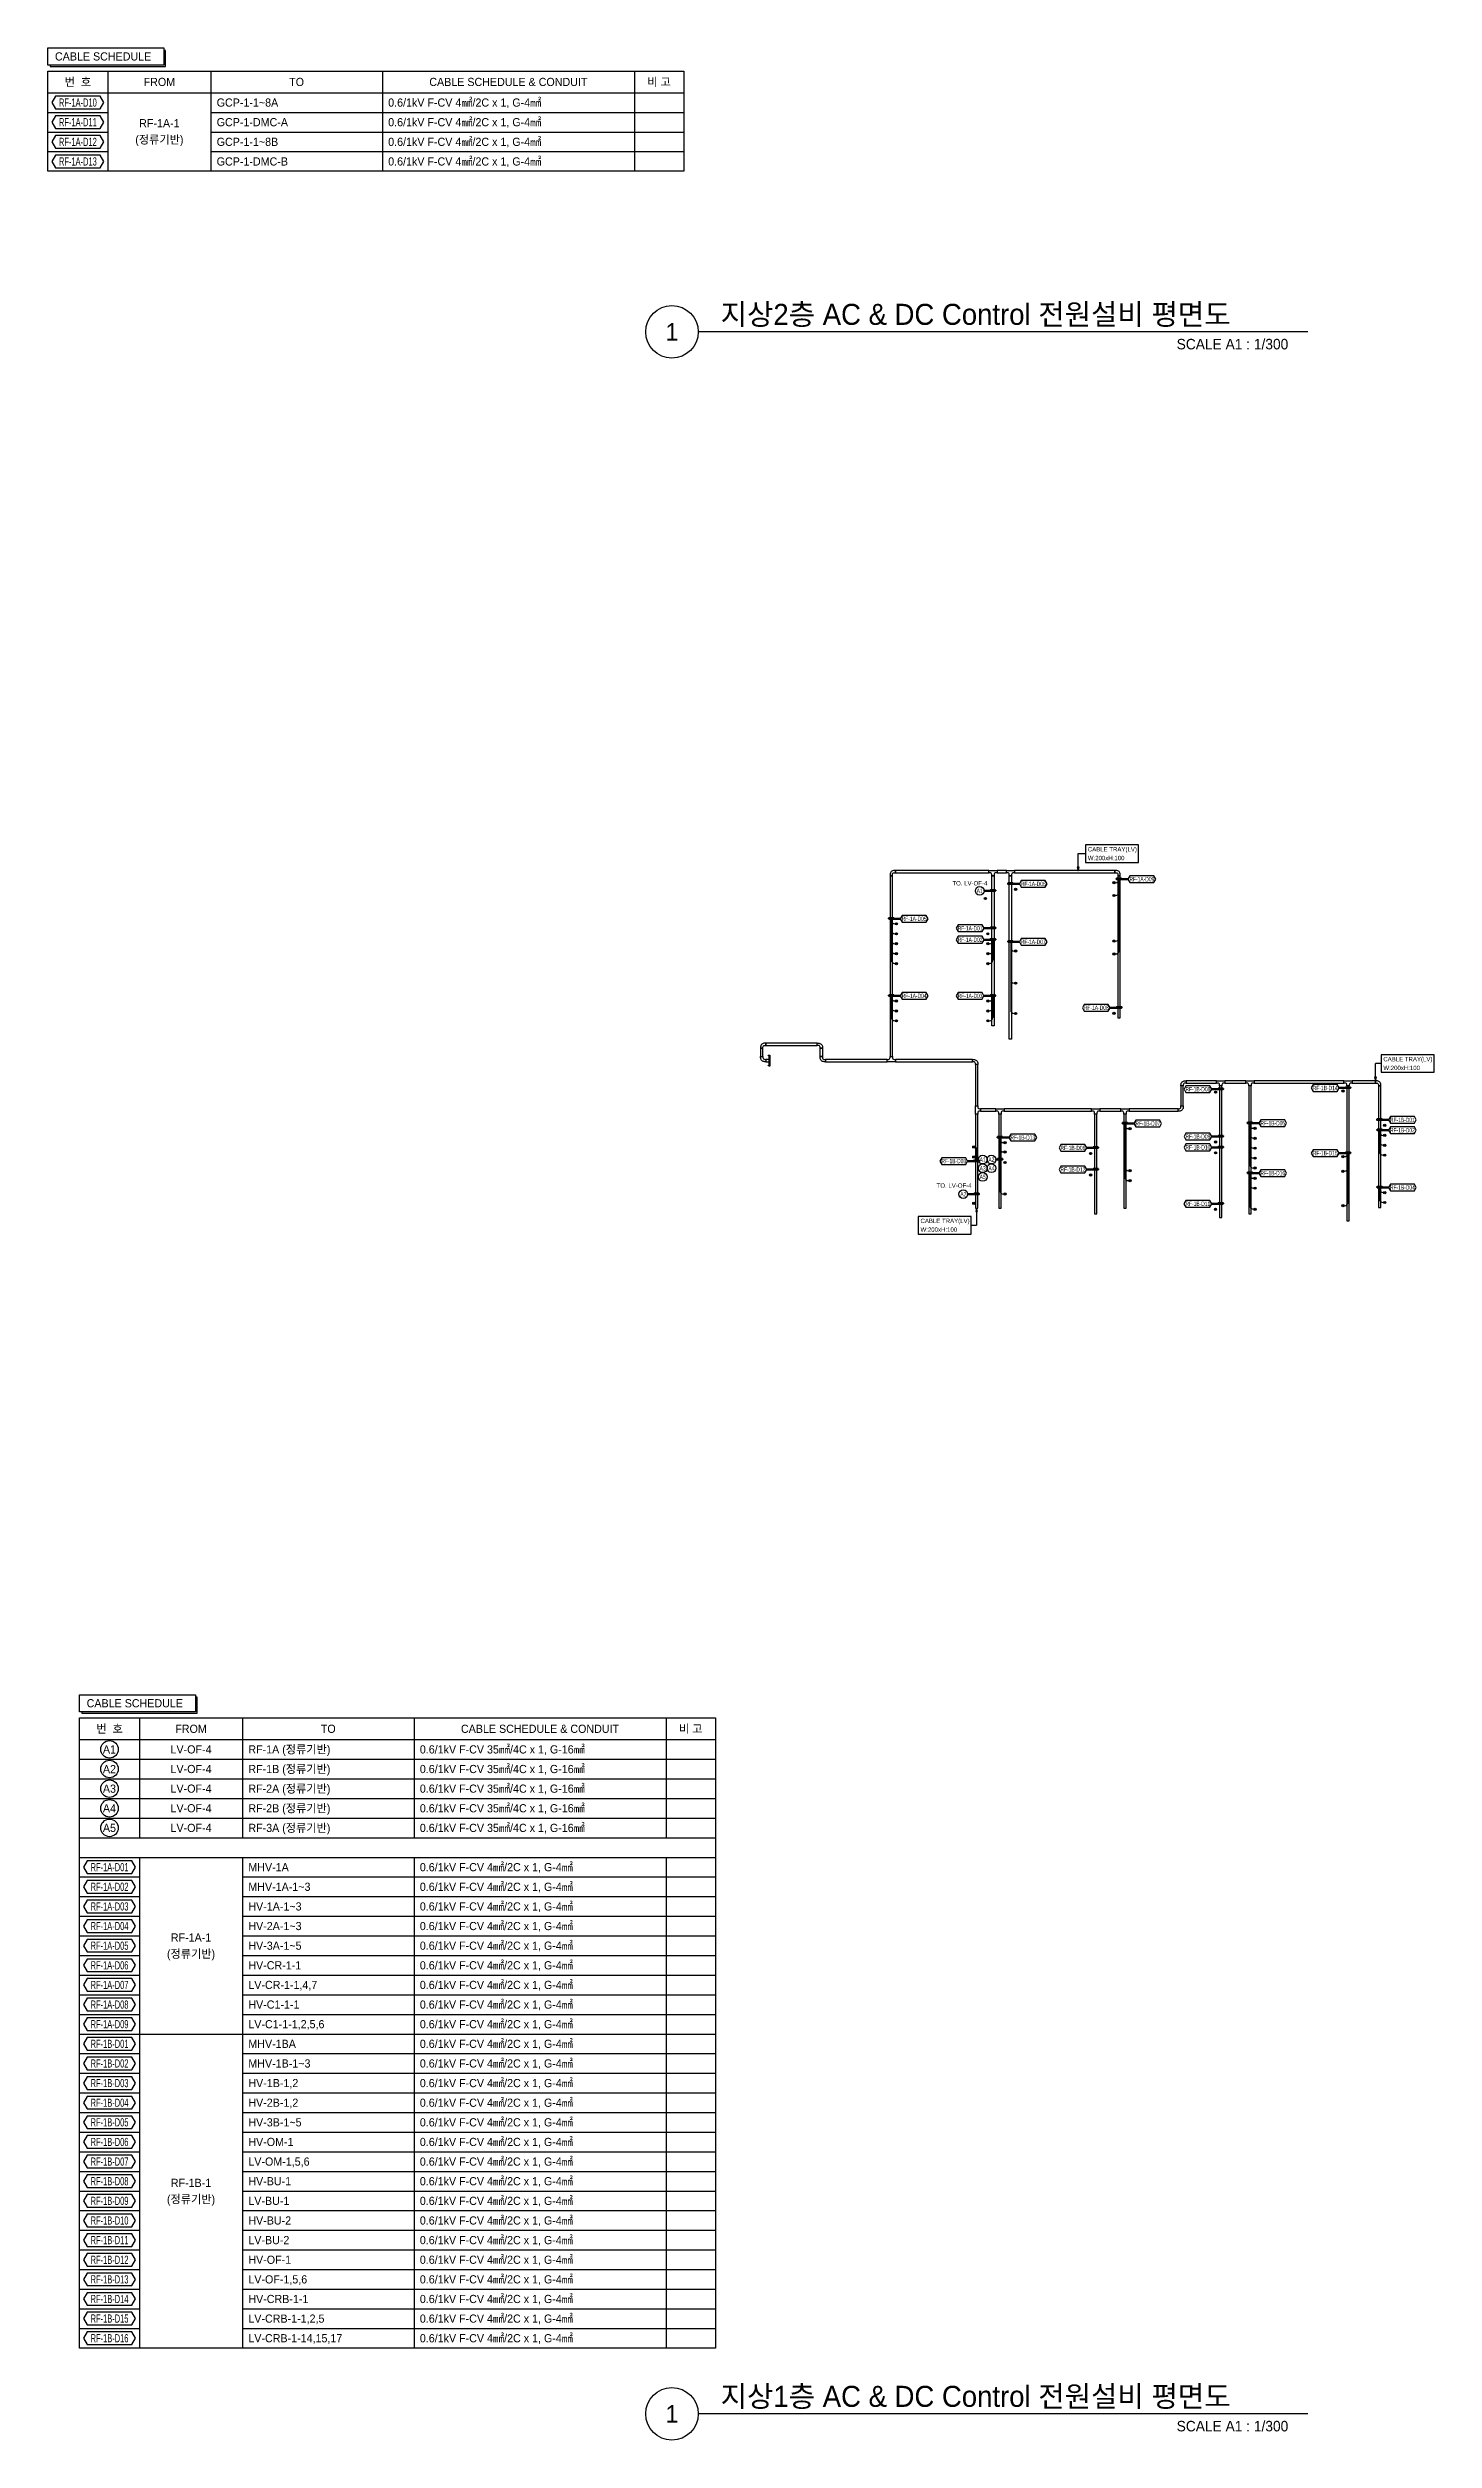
# Model space of a CAD drawing. Header units: millimetres. Extents: x 33052 to 374593, y 4425 to 1197630.
# Drawn here: x 33052 to 151726, y 8850 to 213609 of the extents above; entities that cross this region are included whole.
import ezdxf
from ezdxf.enums import TextEntityAlignment as Align

# ---------------------------------------------------------------- set-up
doc = ezdxf.new("R2010")
doc.units = ezdxf.units.MM
doc.header["$LTSCALE"] = 50
for name, color, linetype in [('-----26 Electrical Cable Tray_CONT', 3, 'Continuous'), ('-----29 Indicator', 1, 'Continuous'), ('-----29 주기', 1, 'Continuous'), ('-----30 Text', 2, 'Continuous'), ('-----41 Drawing Title', 2, 'Continuous'), ('AC CONTROL CABLE', 4, 'Continuous'), ('DC CONTROL CABLE', 1, 'Continuous')]:
    doc.layers.add(name, color=color, linetype=linetype)
doc.styles.add('ELEC', font='')
doc.styles.get('ELEC').set_extended_font_data('Dotum')

msp = doc.modelspace()

# ---------------------------------------------------------------- texts
at = {"layer": '-----26 Electrical Cable Tray_CONT', "style": 'ELEC'}
for s, p in [('W:200xH:100', (122077, 144266, 0)), ('CABLE TRAY(LV)', (122077, 145016, 0)), ('CABLE TRAY(LV)', (147376, 127051, 0)), ('W:200xH:100', (147376, 126301, 0)), ('W:200xH:100', (107756, 112459, 0)), ('CABLE TRAY(LV)', (107756, 113209, 0))]:
    msp.add_text(s, height=375, dxfattribs=at).set_placement(p, align=Align.MIDDLE_LEFT)
at = {"layer": '-----30 Text', "style": 'ELEC'}
for p in [(111981, 142106), (110630, 116232)]:
    msp.add_text('TO. LV-OF-4', height=375, dxfattribs=at).set_placement(p, align=Align.MIDDLE)
at = {"layer": '-----30 Text', "linetype": 'Continuous', "style": 'ELEC', "width": 0.7}
for s, p in [('A1', (112820, 141458, 0)), ('RF-1A-D06', (117406, 142053, 0)), ('RF-1A-D09', (126703, 142455)), ('RF-1A-D05', (107209, 139069, 0)), ('RF-1A-D01', (112001, 138253, 0)), ('RF-1A-D02', (112001, 137275, 0)), ('RF-1A-D07', (117406, 137093, 0)), ('RF-1A-D04', (107209, 132469, 0)), ('RF-1A-D03', (111998, 132469, 0)), ('RF-1A-D08', (122801, 131453)), ('RF-1B-D08', (131501, 124478, 0)), ('RF-1B-D14', (142401, 124583, 0)), ('RF-1B-D07', (127209, 121544)), ('RF-1B-D05', (137909, 121569, 0)), ('RF-1B-D01', (149006, 121853, 0)), ('RF-1B-D02', (149009, 120969)), ('RF-1B-D13', (116509, 120344)), ('RF-1B-D06', (120801, 119453)), ('RF-1B-D09', (131501, 120428, 0)), ('RF-1B-D10', (131501, 119503, 0)), ('RF-1B-D15', (142396, 119005, 0)), ('RF-1B-D03', (110602, 118327, 0)), ('A1', (113077, 118452)), ('A3', (113077, 117709)), ('A5', (113077, 116967)), ('A2', (113819, 118452)), ('A4', (113819, 117709)), ('RF-1B-D12', (120801, 117603, 0)), ('RF-1B-D16', (137909, 117294, 0)), ('A2', (111420, 115494)), ('RF-1B-D11', (131499, 114678, 0)), ('RF-1B-D04', (149009, 116069))]:
    msp.add_text(s, height=375, dxfattribs=at).set_placement(p, align=Align.MIDDLE)
at = {"layer": '-----41 Drawing Title', "color": 2, "style": 'ELEC'}
for s, p in [('지상2층 AC & DC Control 전원설비 평면도', (90645, 189900)), ('지상1층 AC & DC Control 전원설비 평면도', (90645, 11700))]:
    msp.add_text(s, height=1800, dxfattribs=at).set_placement(p)
at = {"layer": '-----41 Drawing Title', "color": 7, "style": 'ELEC'}
for p in [(86478, 189300), (86478, 11100)]:
    msp.add_text('1', height=1500, dxfattribs=at).set_placement(p, align=Align.MIDDLE)
at = {"layer": '-----41 Drawing Title', "style": 'ELEC'}
for p in [(139237, 187800), (139237, 9600)]:
    msp.add_text('SCALE A1 : 1/300', height=900, dxfattribs=at).set_placement(p, align=Align.RIGHT)
at = {"color": 0, "style": 'ELEC', "width": 0.7}
msp.add_text('LV 트레이 건물용', height=50, rotation=90, dxfattribs=at).set_placement((94749, 126930, 0), align=Align.MIDDLE_CENTER)

# ---------------------------------------------------------------- hatches: boundary and pattern name
at = {"layer": 'AC CONTROL CABLE', "linetype": 'Continuous'}
h = msp.add_hatch(color=256, dxfattribs=at)
edge = h.paths.add_edge_path()
edge.add_arc((113312, 140805), 93.6, 0, 360)
h = msp.add_hatch(color=256, dxfattribs=at)
edge = h.paths.add_edge_path()
edge.add_arc((114994, 118205), 93.6, -90, 270)
h = msp.add_hatch(color=256, dxfattribs=at)
edge = h.paths.add_edge_path()
edge.add_arc((112314, 114705), 93.6, -90, 270)
at = {"layer": 'DC CONTROL CABLE', "linetype": 'Continuous'}
h = msp.add_hatch(color=256, dxfattribs=at)
edge = h.paths.add_edge_path()
edge.add_arc((115894, 141580), 93.6, 180, 540, ccw=False)
h = msp.add_hatch(color=256, dxfattribs=at)
edge = h.paths.add_edge_path()
edge.add_arc((124314, 142155), 93.6, 0, 360)
h = msp.add_hatch(color=256, dxfattribs=at)
edge = h.paths.add_edge_path()
edge.add_arc((124314, 141055), 93.6, 0, 360)
h = msp.add_hatch(color=256, dxfattribs=at)
edge = h.paths.add_edge_path()
edge.add_arc((105694, 138630), 93.6, 180, 540, ccw=False)
h = msp.add_hatch(color=256, dxfattribs=at)
edge = h.paths.add_edge_path()
edge.add_arc((105694, 137780), 93.6, 180, 540, ccw=False)
h = msp.add_hatch(color=256, dxfattribs=at)
edge = h.paths.add_edge_path()
edge.add_arc((113514, 137780), 93.6, 0, 360)
h = msp.add_hatch(color=256, dxfattribs=at)
edge = h.paths.add_edge_path()
edge.add_arc((124314, 137155), 93.6, 0, 360)
h = msp.add_hatch(color=256, dxfattribs=at)
edge = h.paths.add_edge_path()
edge.add_arc((105694, 136930), 93.6, 180, 540, ccw=False)
h = msp.add_hatch(color=256, dxfattribs=at)
edge = h.paths.add_edge_path()
edge.add_arc((105694, 136080), 93.6, 180, 540, ccw=False)
h = msp.add_hatch(color=256, dxfattribs=at)
edge = h.paths.add_edge_path()
edge.add_arc((105694, 135230), 93.6, 180, 540, ccw=False)
h = msp.add_hatch(color=256, dxfattribs=at)
edge = h.paths.add_edge_path()
edge.add_arc((113514, 136930), 93.6, 0, 360)
h = msp.add_hatch(color=256, dxfattribs=at)
edge = h.paths.add_edge_path()
edge.add_arc((113514, 136080), 93.6, 0, 360)
h = msp.add_hatch(color=256, dxfattribs=at)
edge = h.paths.add_edge_path()
edge.add_arc((113514, 135230), 93.6, 0, 360)
h = msp.add_hatch(color=256, dxfattribs=at)
edge = h.paths.add_edge_path()
edge.add_arc((115894, 136305), 93.6, 0, 360)
h = msp.add_hatch(color=256, dxfattribs=at)
edge = h.paths.add_edge_path()
edge.add_arc((124314, 136055), 93.6, 0, 360)
h = msp.add_hatch(color=256, dxfattribs=at)
edge = h.paths.add_edge_path()
edge.add_arc((115894, 133555), 93.6, 0, 360)
h = msp.add_hatch(color=256, dxfattribs=at)
edge = h.paths.add_edge_path()
edge.add_arc((105694, 132030), 93.6, 180, 540, ccw=False)
h = msp.add_hatch(color=256, dxfattribs=at)
edge = h.paths.add_edge_path()
edge.add_arc((105694, 131180), 93.6, 180, 540, ccw=False)
h = msp.add_hatch(color=256, dxfattribs=at)
edge = h.paths.add_edge_path()
edge.add_arc((113514, 132030), 93.6, 0, 360)
h = msp.add_hatch(color=256, dxfattribs=at)
edge = h.paths.add_edge_path()
edge.add_arc((113514, 131180), 93.6, 0, 360)
h = msp.add_hatch(color=256, dxfattribs=at)
edge = h.paths.add_edge_path()
edge.add_arc((115894, 130955), 93.6, 0, 360)
h = msp.add_hatch(color=256, dxfattribs=at)
edge = h.paths.add_edge_path()
edge.add_arc((124314, 130980), 93.6, 0, 360)
h = msp.add_hatch(color=256, dxfattribs=at)
edge = h.paths.add_edge_path()
edge.add_arc((105694, 130330), 93.6, 180, 540, ccw=False)
h = msp.add_hatch(color=256, dxfattribs=at)
edge = h.paths.add_edge_path()
edge.add_arc((113514, 130330), 93.6, 0, 360)
h = msp.add_hatch(color=256, dxfattribs=at)
edge = h.paths.add_edge_path()
edge.add_arc((133013, 124230), 93.6, 0, 360)
h = msp.add_hatch(color=256, dxfattribs=at)
edge = h.paths.add_edge_path()
edge.add_arc((143914, 124330), 93.6, 0, 360)
h = msp.add_hatch(color=256, dxfattribs=at)
edge = h.paths.add_edge_path()
edge.add_arc((125694, 121105), 93.6, 180, 540, ccw=False)
h = msp.add_hatch(color=256, dxfattribs=at)
edge = h.paths.add_edge_path()
edge.add_arc((136394, 121130), 93.6, 180, 540, ccw=False)
h = msp.add_hatch(color=256, dxfattribs=at)
edge = h.paths.add_edge_path()
edge.add_arc((147494, 121380), 93.6, 180, 540, ccw=False)
h = msp.add_hatch(color=256, dxfattribs=at)
edge = h.paths.add_edge_path()
edge.add_arc((112314, 119530), 93.6, 0, 360)
h = msp.add_hatch(color=256, dxfattribs=at)
edge = h.paths.add_edge_path()
edge.add_arc((112314, 118680), 93.6, 0, 360)
h = msp.add_hatch(color=256, dxfattribs=at)
edge = h.paths.add_edge_path()
edge.add_arc((114994, 119905), 93.6, 180, 540, ccw=False)
h = msp.add_hatch(color=256, dxfattribs=at)
edge = h.paths.add_edge_path()
edge.add_arc((114994, 119105), 93.6, 180, 540, ccw=False)
h = msp.add_hatch(color=256, dxfattribs=at)
edge = h.paths.add_edge_path()
edge.add_arc((122314, 118980), 93.6, 0, 360)
h = msp.add_hatch(color=256, dxfattribs=at)
edge = h.paths.add_edge_path()
edge.add_arc((133013, 119955), 93.6, 0, 360)
h = msp.add_hatch(color=256, dxfattribs=at)
edge = h.paths.add_edge_path()
edge.add_arc((133013, 119030), 93.6, 0, 360)
h = msp.add_hatch(color=256, dxfattribs=at)
edge = h.paths.add_edge_path()
edge.add_arc((136394, 120280), 93.6, 180, 540, ccw=False)
h = msp.add_hatch(color=256, dxfattribs=at)
edge = h.paths.add_edge_path()
edge.add_arc((136394, 119430), 93.6, 180, 540, ccw=False)
h = msp.add_hatch(color=256, dxfattribs=at)
edge = h.paths.add_edge_path()
edge.add_arc((143912, 118705), 93.6, 0, 360)
h = msp.add_hatch(color=256, dxfattribs=at)
edge = h.paths.add_edge_path()
edge.add_arc((147494, 120530), 93.6, 180, 540, ccw=False)
h = msp.add_hatch(color=256, dxfattribs=at)
edge = h.paths.add_edge_path()
edge.add_arc((147494, 119680), 93.6, 180, 540, ccw=False)
h = msp.add_hatch(color=256, dxfattribs=at)
edge = h.paths.add_edge_path()
edge.add_arc((147494, 118830), 93.6, 180, 540, ccw=False)
h = msp.add_hatch(color=256, dxfattribs=at)
edge = h.paths.add_edge_path()
edge.add_arc((122314, 117130), 93.6, 0, 360)
h = msp.add_hatch(color=256, dxfattribs=at)
edge = h.paths.add_edge_path()
edge.add_arc((125694, 117505), 93.6, 180, 540, ccw=False)
h = msp.add_hatch(color=256, dxfattribs=at)
edge = h.paths.add_edge_path()
edge.add_arc((125694, 116655), 93.6, 180, 540, ccw=False)
h = msp.add_hatch(color=256, dxfattribs=at)
edge = h.paths.add_edge_path()
edge.add_arc((136394, 118580), 93.6, 180, 540, ccw=False)
h = msp.add_hatch(color=256, dxfattribs=at)
edge = h.paths.add_edge_path()
edge.add_arc((136394, 117730), 93.6, 180, 540, ccw=False)
h = msp.add_hatch(color=256, dxfattribs=at)
edge = h.paths.add_edge_path()
edge.add_arc((136394, 116855), 93.6, 180, 540, ccw=False)
h = msp.add_hatch(color=256, dxfattribs=at)
edge = h.paths.add_edge_path()
edge.add_arc((143912, 117455), 93.6, 0, 360)
h = msp.add_hatch(color=256, dxfattribs=at)
edge = h.paths.add_edge_path()
edge.add_arc((114994, 115505), 93.6, 180, 540, ccw=False)
h = msp.add_hatch(color=256, dxfattribs=at)
edge = h.paths.add_edge_path()
edge.add_arc((136394, 116005), 93.6, 180, 540, ccw=False)
h = msp.add_hatch(color=256, dxfattribs=at)
edge = h.paths.add_edge_path()
edge.add_arc((147494, 115630), 93.6, 180, 540, ccw=False)
h = msp.add_hatch(color=256, dxfattribs=at)
edge = h.paths.add_edge_path()
edge.add_arc((147494, 114780), 93.6, 180, 540, ccw=False)
h = msp.add_hatch(color=256, dxfattribs=at)
edge = h.paths.add_edge_path()
edge.add_arc((133011, 114205), 93.6, 0, 360)
h = msp.add_hatch(color=256, dxfattribs=at)
edge = h.paths.add_edge_path()
edge.add_arc((136394, 114205), 93.6, 180, 540, ccw=False)
h = msp.add_hatch(color=256, dxfattribs=at)
edge = h.paths.add_edge_path()
edge.add_arc((143914, 114505), 93.6, 0, 360)

# ---------------------------------------------------------------- linework, layer by layer
at = {"layer": '-----26 Electrical Cable Tray_CONT', "elevation": 0}
for points in [[(105354, 142855, -0.4142136), (105504, 143005), (105604, 143005), (105604, 143205), (105504, 143205, 0.4142136), (105154, 142855), (105154, 142755), (105354, 142755)], [(115104, 143005), (115104, 143205), (115804, 143205), (115804, 143005), (115704, 143005, 0.4142136), (115554, 142855), (115554, 142755), (115354, 142755), (115354, 142855, 0.4142136), (115204, 143005)], [(94266, 128080, -0.4142136), (94416, 128230), (94516, 128230), (94516, 128430), (94416, 128430, 0.4142136), (94066, 128080), (94066, 127980), (94266, 127980)], [(94266, 127180, 0.4142136), (94416, 127030), (94516, 127030), (94516, 126830), (94416, 126830, -0.4142136), (94066, 127180), (94066, 127280), (94266, 127280)], [(99160, 128080, 0.4142136), (99010, 128230), (98910, 128230), (98910, 128430), (99010, 128430, -0.4142136), (99360, 128080), (99360, 127980), (99160, 127980)], [(99360, 127180, 0.4142136), (99510, 127030), (99610, 127030), (99610, 126830), (99510, 126830, -0.4142136), (99160, 127180), (99160, 127280), (99360, 127280)], [(105604, 127030), (105604, 126830), (104904, 126830), (104904, 127030), (105004, 127030, 0.4142136), (105154, 127180), (105154, 127280), (105354, 127280), (105354, 127180, 0.4142136), (105504, 127030)], [(112455, 126680, 0.4142136), (112305, 126830), (112205, 126830), (112205, 127030), (112305, 127030, -0.4142136), (112655, 126680), (112655, 126580), (112455, 126580)], [(130403, 125005, 0.4142136), (130253, 124855), (130253, 124755), (130053, 124755), (130053, 124855, -0.4142136), (130403, 125205), (130503, 125205), (130503, 125005)], [(133103, 125005), (133103, 125205), (133803, 125205), (133803, 125005), (133703, 125005, 0.4142136), (133553, 124855), (133553, 124755), (133353, 124755), (133353, 124855, 0.4142136), (133203, 125005)], [(135604, 125005), (135604, 125205), (136304, 125205), (136304, 125005), (136204, 125005, 0.4142136), (136054, 124855), (136054, 124755), (135854, 124755), (135854, 124855, 0.4142136), (135704, 125005)], [(144004, 125005), (144004, 125205), (144704, 125205), (144704, 125005), (144604, 125005, 0.4142136), (144454, 124855), (144454, 124755), (144254, 124755), (144254, 124855, 0.4142136), (144104, 125005)], [(112654, 122355), (112454, 122355), (112454, 123055), (112654, 123055), (112654, 122955, 0.4142136), (112804, 122805), (112904, 122805), (112904, 122605), (112804, 122605, 0.4142136), (112654, 122455)], [(114204, 122605), (114204, 122805), (114904, 122805), (114904, 122605), (114804, 122605, 0.4142136), (114654, 122455), (114654, 122355), (114454, 122355), (114454, 122455, 0.4142136), (114304, 122605)], [(122404, 122605), (122404, 122805), (123104, 122805), (123104, 122605), (123004, 122605, 0.4142136), (122854, 122455), (122854, 122355), (122654, 122355), (122654, 122455, 0.4142136), (122504, 122605)]]:
    msp.add_lwpolyline(points, format="xyb", close=True, dxfattribs=at)
at = {"layer": '-----26 Electrical Cable Tray_CONT'}
for points in [[(105154, 127280), (105354, 127280), (105354, 142755), (105154, 142755)], [(115104, 143005), (115104, 143205), (114304, 143205), (114304, 143005)], [(115553, 128755), (115353, 128755), (115354, 142755), (115554, 142755)], [(124404, 143005), (124404, 143205), (115804, 143205), (115804, 143005)], [(124654, 130578), (124854, 130578), (124854, 142755), (124654, 142755)], [(130053, 123055), (130253, 123055), (130253, 124755), (130053, 124755)], [(146954, 114355), (147154, 114355), (147154, 124755), (146954, 124755)], [(114454, 114305), (114654, 114305), (114654, 122355), (114454, 122355)], [(122654, 113805), (122854, 113805), (122854, 122355), (122654, 122355)], [(125154, 114305), (125354, 114305), (125354, 122355), (125154, 122355)], [(129803, 122605), (129803, 122805), (125604, 122805), (125604, 122605)]]:
    msp.add_lwpolyline(points, close=True, dxfattribs=at)
at = {"layer": '-----26 Electrical Cable Tray_CONT', "elevation": 0}
for points in [[(113604, 143005), (113604, 143205), (105604, 143205), (105604, 143005)], [(114053, 129905), (113853, 129905), (113854, 142755), (114054, 142755)], [(94266, 127980), (94066, 127980), (94066, 127280), (94266, 127280)], [(98910, 128230), (98910, 128430), (94516, 128430), (94516, 128230)], [(94804, 126830), (94804, 127030), (94516, 127030), (94516, 126830)], [(99160, 127980), (99360, 127980), (99360, 127280), (99160, 127280)], [(104904, 126830), (104904, 127030), (99610, 127030), (99610, 126830)], [(112205, 126830), (112205, 127030), (105604, 127030), (105604, 126830)], [(112655, 126580), (112455, 126580), (112455, 123055), (112655, 123055)], [(133103, 125005), (133103, 125205), (130503, 125205), (130503, 125005)], [(135604, 125005), (135604, 125205), (133803, 125205), (133803, 125005)], [(144004, 125005), (144004, 125205), (136304, 125205), (136304, 125005)], [(146704, 125005), (146704, 125205), (144704, 125205), (144704, 125005)], [(133353, 113505), (133553, 113505), (133553, 124755), (133353, 124755)], [(135854, 113805), (136054, 113805), (136054, 124755), (135854, 124755)], [(144254, 113205), (144454, 113205), (144454, 124755), (144254, 124755)], [(112453, 114305), (112653, 114305), (112655, 122355), (112455, 122355)], [(114204, 122605), (114204, 122805), (112904, 122805), (112904, 122605)], [(122404, 122605), (122404, 122805), (114904, 122805), (114904, 122605)], [(124904, 122605), (124904, 122805), (123104, 122805), (123104, 122605)]]:
    msp.add_lwpolyline(points, close=True, dxfattribs=at)
at = {"layer": '-----26 Electrical Cable Tray_CONT'}
for points in [[(113604, 143005), (113604, 143205), (114304, 143205), (114304, 143005), (114204, 143005, 0.4142136), (114054, 142855), (114054, 142755), (113854, 142755), (113854, 142855, 0.4142136), (113704, 143005)], [(124504, 143005, -0.4142136), (124654, 142855), (124654, 142755), (124854, 142755), (124854, 142855, 0.4142136), (124504, 143205), (124404, 143205), (124404, 143005)], [(146804, 125005, -0.4142136), (146954, 124855), (146954, 124755), (147154, 124755), (147154, 124855, 0.4142136), (146804, 125205), (146704, 125205), (146704, 125005)], [(129903, 122805, 0.4142136), (130053, 122955), (130053, 123055), (130253, 123055), (130253, 122955, -0.4142136), (129903, 122605), (129803, 122605), (129803, 122805)], [(124904, 122605), (124904, 122805), (125604, 122805), (125604, 122605), (125504, 122605, 0.4142136), (125354, 122455), (125354, 122355), (125154, 122355), (125154, 122455, 0.4142136), (125004, 122605)]]:
    msp.add_lwpolyline(points, format="xyb", close=True, dxfattribs=at)
at = {"layer": '-----29 Indicator', "color": 1}
for p, q in [((146779, 125505), (146629, 125505)), ((146629, 125505), (146704, 125205)), ((146704, 125208), (146704, 126679)), ((147189, 126679), (146704, 126679)), ((146704, 125205), (146779, 125505)), ((112105, 112834, 0), (112553, 112834, 0)), ((112554, 114308, 0), (112479, 114008, 0)), ((112479, 114008, 0), (112629, 114008, 0)), ((112553, 114305, 0), (112553, 112834, 0)), ((112629, 114008, 0), (112554, 114308, 0))]:
    msp.add_line(p, q, dxfattribs=at)
at = {"layer": '-----29 Indicator', "color": 1, "elevation": 0}
for points in [[(121889, 145391), (121889, 143891), (126426, 143891), (126426, 145391)], [(147189, 127426), (147189, 125926), (151726, 125926), (151726, 127426)], [(107568, 113584), (107568, 112084), (112105, 112084), (112105, 113584)]]:
    msp.add_lwpolyline(points, close=True, dxfattribs=at)
msp.add_lwpolyline([(121250, 143170), (121325, 143470), (121175, 143470), (121250, 143170), (121250, 144641), (121889, 144641)], dxfattribs=at)
at = {"layer": '-----29 Indicator', "lineweight": 100, "elevation": 0}
for points in [[(113191, 141458), (113191, 141458), (114162, 141458), (114162, 141512), (113746, 141512), (113746, 141423)], [(116217, 142053), (116217, 142053), (115246, 142053), (115246, 142107), (115661, 142107), (115661, 142018)], [(125513, 142455), (125513, 142455), (124543, 142455), (124543, 142508), (124958, 142508), (124958, 142419)], [(116217, 137093), (116217, 137093), (115246, 137093), (115246, 137146), (115661, 137146), (115661, 137057)], [(123991, 131453), (123991, 131453), (124961, 131453), (124961, 131507), (124546, 131507), (124546, 131418)], [(132690, 124478), (132690, 124478), (133661, 124478), (133661, 124532), (133246, 124532), (133246, 124443)], [(143591, 124583), (143591, 124583), (144561, 124583), (144561, 124636), (144146, 124636), (144146, 124547)], [(136720, 121569), (136720, 121569), (135749, 121569), (135749, 121623), (136165, 121623), (136165, 121534)], [(147817, 121853), (147817, 121853), (146846, 121853), (146846, 121907), (147261, 121907), (147261, 121818)], [(132690, 120428), (132690, 120428), (133661, 120428), (133661, 120482), (133246, 120482), (133246, 120393)], [(132690, 119503), (132690, 119503), (133661, 119503), (133661, 119557), (133246, 119557), (133246, 119468)], [(143586, 119005), (143586, 119005), (144556, 119005), (144556, 119058), (144141, 119058), (144141, 118969)], [(111792, 118327), (111792, 118327), (112762, 118327), (112762, 118381), (112347, 118381), (112347, 118292)], [(114191, 118452), (114191, 118452), (114761, 118452), (114761, 118505), (114346, 118505), (114346, 118416)], [(121991, 117603), (121991, 117603), (122961, 117603), (122961, 117657), (122546, 117657), (122546, 117568)], [(136720, 117294), (136720, 117294), (135749, 117294), (135749, 117348), (136165, 117348), (136165, 117259)], [(111791, 115494), (111791, 115494), (112762, 115494), (112762, 115548), (112347, 115548), (112347, 115459)], [(132688, 114678), (132688, 114678), (133659, 114678), (133659, 114732), (133244, 114732), (133244, 114643)]]:
    msp.add_lwpolyline(points, dxfattribs=at)
at = {"layer": '-----29 Indicator', "lineweight": 100}
for points in [[(106020, 139069), (106020, 139069), (105049, 139069), (105049, 139123), (105464, 139123), (105464, 139034)], [(113191, 138253), (113191, 138253), (114161, 138253), (114161, 138307), (113746, 138307), (113746, 138218)], [(113191, 137275), (113191, 137275), (114161, 137275), (114161, 137328), (113746, 137328), (113746, 137239)], [(106020, 132469), (106020, 132469), (105049, 132469), (105049, 132523), (105464, 132523), (105464, 132434)], [(113188, 132469), (113188, 132469), (114158, 132469), (114158, 132523), (113743, 132523), (113743, 132434)], [(126020, 121544), (126020, 121544), (125049, 121544), (125049, 121598), (125464, 121598), (125464, 121509)], [(147820, 120969), (147820, 120969), (146849, 120969), (146849, 121023), (147264, 121023), (147264, 120934)], [(115320, 120344), (115320, 120344), (114349, 120344), (114349, 120398), (114764, 120398), (114764, 120309)], [(121991, 119453), (121991, 119453), (122961, 119453), (122961, 119507), (122546, 119507), (122546, 119418)], [(147820, 116069), (147820, 116069), (146849, 116069), (146849, 116123), (147264, 116123), (147264, 116034)]]:
    msp.add_lwpolyline(points, dxfattribs=at)
at = {"layer": '-----29 Indicator'}
for centre in [(112820, 141458, 0), (113077, 118452), (113819, 118452), (113077, 117709), (113077, 116967), (113819, 117709), (111420, 115494)]:
    msp.add_circle(centre, 371, dxfattribs=at)
at = {"layer": '-----29 주기', "elevation": 0}
for points in [[(116383, 142342), (116217, 142053), (116383, 141764), (118429, 141764), (118596, 142053), (118429, 142342)], [(125680, 142744), (125513, 142455), (125680, 142166), (127726, 142166), (127893, 142455), (127726, 142744)], [(116383, 137381), (116217, 137093), (116383, 136804), (118429, 136804), (118596, 137093), (118429, 137381)], [(121778, 131742), (121611, 131453), (121778, 131164), (123824, 131164), (123991, 131453), (123824, 131742)], [(130478, 124767), (130311, 124478), (130478, 124189), (132524, 124189), (132690, 124478), (132524, 124767)], [(141378, 124872), (141211, 124583), (141378, 124294), (143424, 124294), (143591, 124583), (143424, 124872)], [(136886, 121858), (136720, 121569), (136886, 121280), (138932, 121280), (139099, 121569), (138932, 121858)], [(147983, 122142), (147817, 121853), (147983, 121564), (150029, 121564), (150196, 121853), (150029, 122142)], [(130478, 120717), (130311, 120428), (130478, 120139), (132524, 120139), (132690, 120428), (132524, 120717)], [(130478, 119792), (130311, 119503), (130478, 119214), (132524, 119214), (132690, 119503), (132524, 119792)], [(141373, 119294), (141206, 119005), (141373, 118716), (143419, 118716), (143586, 119005), (143419, 119294)], [(109579, 118616), (109413, 118327), (109579, 118039), (111625, 118039), (111792, 118327), (111625, 118616)], [(119778, 117892), (119611, 117603), (119778, 117314), (121824, 117314), (121991, 117603), (121824, 117892)], [(136886, 117583), (136720, 117294), (136886, 117005), (138932, 117005), (139099, 117294), (138932, 117583)], [(130476, 114967), (130309, 114678), (130476, 114389), (132522, 114389), (132688, 114678), (132522, 114967)]]:
    msp.add_lwpolyline(points, close=True, dxfattribs=at)
at = {"layer": '-----29 주기'}
for points in [[(106186, 139358), (106020, 139069), (106186, 138780), (108232, 138780), (108399, 139069), (108232, 139358)], [(110978, 138542), (110811, 138253), (110978, 137964), (113024, 137964), (113191, 138253), (113024, 138542)], [(110978, 137564), (110811, 137275), (110978, 136986), (113024, 136986), (113191, 137275), (113024, 137564)], [(106186, 132758), (106020, 132469), (106186, 132180), (108232, 132180), (108399, 132469), (108232, 132758)], [(110975, 132758), (110808, 132469), (110975, 132180), (113021, 132180), (113188, 132469), (113021, 132758)], [(126186, 121833), (126020, 121544), (126186, 121255), (128232, 121255), (128399, 121544), (128232, 121833)], [(147986, 121258), (147820, 120969), (147986, 120680), (150032, 120680), (150199, 120969), (150032, 121258)], [(115486, 120633), (115320, 120344), (115486, 120055), (117532, 120055), (117699, 120344), (117532, 120633)], [(119778, 119742), (119611, 119453), (119778, 119164), (121824, 119164), (121991, 119453), (121824, 119742)], [(147986, 116358), (147820, 116069), (147986, 115780), (150032, 115780), (150199, 116069), (150032, 116358)]]:
    msp.add_lwpolyline(points, close=True, dxfattribs=at)
at = {"layer": '-----41 Drawing Title', "color": 7}
for p, q in [((140922, 189300), (88728, 189300)), ((140922, 11100), (88728, 11100))]:
    msp.add_line(p, q, dxfattribs=at)
for centre in [(86478, 189300), (86478, 11100)]:
    msp.add_circle(centre, 2250, dxfattribs=at)
at = {"color": 0, "elevation": 0}
for points in [[(94704, 127355), (94704, 127380), (94804, 127380), (94804, 126480), (94704, 126480), (94704, 126505)], [(94804, 127405), (94854, 127405), (94854, 126455), (94804, 126455), (94804, 127405)]]:
    msp.add_lwpolyline(points, dxfattribs=at)
at = {"layer": 'AC CONTROL CABLE', "linetype": 'Continuous', "elevation": 0}
for points in [[(113954, 142514, 0, 202, 0), (113954, 142064, 0, 0, 0), (113954, 141105, 0, 0, -0.4142136), (113654, 140805, 0, 0, 0), (113312, 140805, 0, 0, 0)], [(114554, 119063, 0, 202, 0), (114554, 118613, 0, 0, 0), (114554, 118505, 0, 0, 0.4142136), (114854, 118205, 0, 0, 0), (114994, 118205, 0, 0, 0)], [(112554, 116277, 0, 202, 0), (112554, 115827, 0, 0, 0), (112554, 115005, 0, 0, -0.4142136), (112254, 114705, 0, 0, 0), (112314, 114705, 0, 0, 0)]]:
    msp.add_lwpolyline(points, format="xyseb", dxfattribs=at)
at = {"layer": 'AC CONTROL CABLE', "linetype": 'Continuous'}
for centre in [(113312, 140805), (114994, 118205, 0), (112314, 114705, 0)]:
    msp.add_circle(centre, 93.8, dxfattribs=at)
at = {"layer": 'DC CONTROL CABLE', "linetype": 'Continuous'}
for p, q in [((124450, 142155), (124314, 142155, 0)), ((124450, 141055), (124314, 141055, 0)), ((113950, 137230), (113950, 135530)), ((113650, 136930), (113514, 136930, 0)), ((113650, 136080), (113514, 136080, 0)), ((113650, 135230), (113514, 135230, 0)), ((124450, 137155), (124314, 137155, 0)), ((124450, 136055), (124314, 136055, 0)), ((144048, 118705, 0), (143912, 118705, 0)), ((144048, 117455, 0), (143912, 117455)), ((144050, 114505, 0), (143914, 114505))]:
    msp.add_line(p, q, dxfattribs=at)
at = {"layer": 'DC CONTROL CABLE'}
for p, q in [((124750, 142455), (124750, 136355)), ((105257, 139082), (105257, 135530, 0)), ((105694, 138630), (105557, 138630)), ((105694, 137780), (105557, 137780)), ((115475, 137196), (115475, 131255)), ((105694, 136930), (105557, 136930)), ((105694, 136080), (105557, 136080)), ((105694, 135230), (105557, 135230)), ((115894, 136305), (115775, 136305)), ((115894, 133555), (115775, 133555)), ((105257, 132482), (105257, 130630)), ((105694, 132030), (105557, 132030)), ((105694, 131180), (105557, 131180)), ((113514, 132030), (113650, 132030)), ((113514, 131180), (113650, 131180)), ((113950, 132482), (113950, 130630)), ((105694, 130330), (105557, 130330)), ((113514, 130330), (113650, 130330)), ((115894, 130955), (115775, 130955)), ((125257, 116955, 0), (125257, 121557)), ((125694, 121105), (125557, 121105)), ((135957, 121582, 0), (135957, 118030, 0)), ((136394, 121130, 0), (136257, 121130, 0)), ((147057, 120982), (147057, 119130)), ((112314, 119530), (112455, 119530)), ((112555, 118271), (112555, 119430)), ((114557, 120357), (114557, 115805, 0)), ((114994, 119905), (114857, 119905)), ((114994, 119105), (114857, 119105)), ((136394, 120280, 0), (136257, 120280, 0)), ((136394, 119430, 0), (136257, 119430, 0)), ((144350, 114805, 0), (144348, 119005, 0)), ((147494, 120530), (147357, 120530)), ((147494, 119680), (147357, 119680)), ((147494, 118830), (147357, 118830)), ((112314, 118680), (112455, 118680)), ((125694, 117505), (125557, 117505)), ((135957, 117307, 0), (135957, 114505, 0)), ((136394, 118580, 0), (136257, 118580, 0)), ((136394, 117730, 0), (136257, 117730, 0)), ((136394, 116855, 0), (136257, 116855, 0)), ((114994, 115505), (114857, 115505)), ((125694, 116655), (125557, 116655)), ((136394, 116005, 0), (136257, 116005, 0)), ((147057, 116082), (147057, 115080, 0)), ((147494, 115630), (147357, 115630)), ((147494, 114780), (147357, 114780)), ((136394, 114205, 0), (136257, 114205, 0))]:
    msp.add_line(p, q, dxfattribs=at)
at = {"layer": 'DC CONTROL CABLE', "linetype": 'Continuous', "elevation": 0}
for points in [[(115454, 142741, 0, 202, 0), (115454, 142291, 0, 0, 0), (115454, 141880, 0, 0, 0.4142136), (115754, 141580, 0, 0, 0), (115894, 141580, 0, 0, 0)], [(124750, 143106, 0, 202, 0), (124750, 142656, 0, 0, 0), (124750, 142455, 0, 0, 0)], [(113954, 138941, 0, 202, 0), (113954, 138491, 0, 0, 0), (113954, 138080, 0, 0, -0.4142136), (113654, 137780, 0, 0, 0), (113514, 137780, 0, 0, 0)], [(124754, 132141, 0, 202, 0), (124754, 131691, 0, 0, 0), (124754, 131280, 0, 0, -0.4142136), (124454, 130980, 0, 0, 0), (124314, 130980, 0, 0, 0)], [(133453, 125125, 0, 202, 0), (133453, 124675, 0, 0, 0), (133453, 124530, 0, 0, -0.4142136), (133153, 124230, 0, 0, 0), (133013, 124230, 0, 0, 0)], [(144354, 125174, 0, 202, 0), (144354, 124724, 0, 0, 0), (144354, 124630, 0, 0, -0.4142136), (144054, 124330, 0, 0, 0), (143914, 124330, 0, 0, 0)], [(133453, 121116, 0, 202, 0), (133453, 120666, 0, 0, 0), (133453, 120255, 0, 0, -0.4142136), (133153, 119955, 0, 0, 0), (133013, 119955, 0, 0, 0)], [(135957, 122234, 0, 202, 0), (135957, 121784, 0, 0, 0), (135957, 121582, 0, 0, 0)], [(147054, 122541, 0, 202, 0), (147054, 122091, 0, 0, 0), (147054, 121680, 0, 0, 0.4142136), (147354, 121380, 0, 0, 0), (147494, 121380, 0, 0, 0)], [(122754, 120141, 0, 202, 0), (122754, 119691, 0, 0, 0), (122754, 119280, 0, 0, -0.4142136), (122454, 118980, 0, 0, 0), (122314, 118980, 0, 0, 0)], [(133453, 120191, 0, 202, 0), (133453, 119741, 0, 0, 0), (133453, 119330, 0, 0, -0.4142136), (133153, 119030, 0, 0, 0), (133013, 119030, 0, 0, 0)], [(144348, 119656, 0, 202, 0), (144348, 119206, 0, 0, 0), (144348, 119005, 0, 0, 0)], [(112555, 117620, 0, 202, 0), (112555, 118070, 0, 0, 0), (112555, 118271, 0, 0, 0)], [(122754, 118291, 0, 202, 0), (122754, 117841, 0, 0, 0), (122754, 117430, 0, 0, -0.4142136), (122454, 117130, 0, 0, 0), (122314, 117130, 0, 0, 0)], [(135957, 117834, 0, 202, 0), (135957, 117384, 0, 0, 0), (135957, 117307, 0, 0, 0)], [(133451, 115366, 0, 202, 0), (133451, 114916, 0, 0, 0), (133451, 114505, 0, 0, -0.4142136), (133151, 114205, 0, 0, 0), (133011, 114205, 0, 0, 0)]]:
    msp.add_lwpolyline(points, format="xyseb", dxfattribs=at)
at = {"layer": 'DC CONTROL CABLE', "linetype": 'Continuous'}
for points in [[(105257, 139734, 0, 202, 0), (105257, 139284, 0, 0, 0), (105257, 139082, 0, 0, 0)], [(113950, 137881, 0, 202, 0), (113950, 137431, 0, 0, 0), (113950, 137230, 0, 0, 0)], [(115475, 137847, 0, 202, 0), (115475, 137397, 0, 0, 0), (115475, 137196, 0, 0, 0)], [(105257, 133134, 0, 202, 0), (105257, 132684, 0, 0, 0), (105257, 132482, 0, 0, 0)], [(113950, 133134, 0, 202, 0), (113950, 132684, 0, 0, 0), (113950, 132482, 0, 0, 0)], [(114557, 121009, 0, 202, 0), (114557, 120559, 0, 0, 0), (114557, 120357, 0, 0, 0)], [(125257, 122209, 0, 202, 0), (125257, 121759, 0, 0, 0), (125257, 121557, 0, 0, 0)], [(147057, 121634, 0, 202, 0), (147057, 121184, 0, 0, 0), (147057, 120982, 0, 0, 0)], [(147057, 116734, 0, 202, 0), (147057, 116284, 0, 0, 0), (147057, 116082, 0, 0, 0)]]:
    msp.add_lwpolyline(points, format="xyseb", dxfattribs=at)
for centre in [(115894, 141580), (124314, 142155), (124314, 141055), (105694, 138630), (105694, 137780), (113514, 137780), (124314, 137155), (105694, 136930), (105694, 136080), (105694, 135230), (113514, 136930), (113514, 136080), (113514, 135230), (115894, 136305), (124314, 136055), (115894, 133555), (105694, 132030), (105694, 131180), (113514, 132030), (113514, 131180), (115894, 130955), (124314, 130980), (105694, 130330), (113514, 130330), (133013, 124230), (143914, 124330), (125694, 121105), (136394, 121130, 0), (147494, 121380), (112314, 119530), (112314, 118680), (114994, 119905), (114994, 119105), (122314, 118980), (133013, 119955), (133013, 119030), (136394, 120280, 0), (136394, 119430, 0), (143912, 118705, 0), (147494, 120530), (147494, 119680), (147494, 118830), (122314, 117130), (125694, 117505), (125694, 116655), (136394, 118580, 0), (136394, 117730, 0), (136394, 116855, 0), (143912, 117455, 0), (114994, 115505), (136394, 116005, 0), (147494, 115630), (147494, 114780), (133011, 114205, 0), (136394, 114205, 0), (143914, 114505, 0)]:
    msp.add_circle(centre, 93.8, dxfattribs=at)
for centre in [(124450, 142455), (124450, 141355), (113650, 137230), (124450, 137455), (113650, 136380), (113650, 135530), (124450, 136355), (144048, 119005, 0), (144048, 117755, 0), (144050, 114805, 0)]:
    msp.add_arc(centre, 300, 270, 0, dxfattribs=at)
at = {"layer": 'DC CONTROL CABLE'}
for centre, radius, start, end in [((105557, 138930, 0), 300, 180, 270), ((105557, 138080, 0), 300, 180, 270), ((105557, 137230, 0), 300, 180, 270), ((105557, 136380, 0), 300, 180, 270), ((105557, 135530, 0), 300, 180, 270), ((115775, 136605), 300, 180, 270), ((115775, 133855, 0), 300, 180, 270), ((105557, 132330, 0), 300, 180, 270), ((105557, 131480, 0), 300, 180, 270), ((113650, 132330, 0), 300, 270, 0), ((113650, 131480, 0), 300, 270, 0), ((115775, 131255, 0), 300, 180, 270), ((105557, 130630, 0), 300, 180, 270), ((113650, 130630, 0), 300, 270, 0), ((125557, 121405, 0), 300, 180, 270), ((136257, 121430, 0), 300, 180, 270), ((147357, 120830, 0), 300, 180, 270), ((112455, 119430, 0), 100, 0, 90), ((114857, 120205, 0), 300, 180, 270), ((114857, 119405, 0), 300, 180, 270), ((136257, 120580, 0), 300, 180, 270), ((136257, 119730, 0), 300, 180, 270), ((136257, 118880, 0), 300, 180, 270), ((147357, 119980, 0), 300, 180, 270), ((147357, 119130, 0), 300, 180, 270), ((112455, 118580, 0), 100, 0, 90), ((125557, 117805, 0), 300, 180, 270), ((125557, 116955, 0), 300, 180, 270), ((136257, 118030, 0), 300, 180, 270), ((136257, 117155, 0), 300, 180, 270), ((114857, 115805, 0), 300, 180, 270), ((136257, 116305, 0), 300, 180, 270), ((147357, 115930, 0), 300, 180, 270), ((147357, 115080, 0), 300, 180, 270), ((136257, 114505, 0), 300, 180, 270)]:
    msp.add_arc(centre, radius, start, end, dxfattribs=at)

msp.set_redraw_order([(e.dxf.handle, doc.entitydb.next_handle()) for e in msp.query("TEXT MTEXT ATTDEF DIMENSION ARC_DIMENSION")])  # texts and dimensions are drawn at this point

# ---------------------------------------------------------------- wipeouts: each hides what was drawn before it
for points in [[(87487, 203046), (33054, 203046), (33054, 211615), (87487, 211615)], [(90197, 16733), (35764, 16733), (35764, 70661), (90197, 70661)]]:
    msp.add_wipeout(points).translate(0, 0, 0).dxf.layer = '-----29 Indicator'

# ---------------------------------------------------------------- next in the draw order: linework, layer by layer
at = {"layer": '-----29 Indicator', "elevation": 0}
for points in [[(33052, 213609), (42971, 213609), (42971, 212139), (33052, 212139)], [(87487, 203046), (33054, 203046), (33054, 211615), (87487, 211615)], [(35762, 72656), (45682, 72656), (45682, 71186), (35762, 71186)], [(90197, 16733), (35764, 16733), (35764, 70661), (90197, 70661)]]:
    msp.add_lwpolyline(points, close=True, dxfattribs=at)
for points in [[(33248, 212139), (33248, 212013), (43111, 212013), (43111, 213385), (42971, 213385)], [(38194, 211615), (38194, 203046)], [(47005, 211615), (47005, 203046)], [(61687, 211615), (61687, 203046)], [(83261, 211615), (83261, 203046)], [(33054, 209767), (87487, 209767)], [(33054, 209767), (87487, 209767)], [(33054, 208086), (38194, 208086)], [(47005, 208086), (87487, 208086)], [(33054, 206406), (38194, 206406)], [(47005, 206406), (87487, 206406)], [(33054, 204726), (38194, 204726)], [(47005, 204726), (87487, 204726)], [(35958, 71186), (35958, 71060), (45822, 71060), (45822, 72432), (45682, 72432)], [(40904, 70661), (40904, 60413)], [(49716, 70661), (49716, 60413)], [(64397, 70661), (64397, 60413)], [(85972, 70661), (85972, 60413)], [(35764, 68813), (90197, 68813)], [(35764, 67133), (90197, 67133)], [(35764, 65453), (90197, 65453)], [(35764, 63773), (90197, 63773)], [(35764, 62093), (90197, 62093)], [(35764, 60413), (90197, 60413)], [(35764, 58733), (90197, 58733)], [(40904, 58733), (40904, 16733)], [(49716, 58733), (49716, 16733)], [(64397, 58733), (64397, 16733)], [(85972, 58733), (85972, 16733)], [(35764, 57053), (40904, 57053)], [(35764, 55373), (40904, 55373)], [(49716, 57053), (90197, 57053)], [(49716, 55373), (90197, 55373)], [(35764, 53693), (40904, 53693)], [(49716, 53693), (90197, 53693)], [(35764, 52013), (40904, 52013)], [(49716, 52013), (90197, 52013)], [(35764, 50333), (40904, 50333)], [(49716, 50333), (90197, 50333)], [(35764, 48653), (40904, 48653)], [(49716, 48653), (90197, 48653)], [(35764, 46973), (40904, 46973)], [(35764, 45293), (40904, 45293)], [(49716, 46973), (90197, 46973)], [(49716, 45293), (90197, 45293)], [(35764, 43613), (90197, 43613)], [(35764, 41933), (40904, 41933)], [(49716, 41933), (90197, 41933)], [(35764, 40253), (40904, 40253)], [(49716, 40253), (90197, 40253)], [(35764, 38573), (40904, 38573)], [(35764, 36893), (40904, 36893)], [(49716, 38573), (90197, 38573)], [(49716, 36893), (90197, 36893)], [(35764, 35213), (40904, 35213)], [(49716, 35213), (90197, 35213)], [(35764, 33533), (40904, 33533)], [(49716, 33533), (90197, 33533)], [(35764, 31853), (40904, 31853)], [(49716, 31853), (90197, 31853)], [(35764, 30173), (40904, 30173)], [(49716, 30173), (90197, 30173)], [(35764, 28493), (40904, 28493)], [(35764, 26813), (40904, 26813)], [(49716, 28493), (90197, 28493)], [(49716, 26813), (90197, 26813)], [(35764, 25133), (40904, 25133)], [(49716, 25133), (90197, 25133)], [(35764, 23453), (40904, 23453)], [(49716, 23453), (90197, 23453)], [(35764, 21773), (40904, 21773)], [(49716, 21773), (90197, 21773)], [(35764, 20093), (40904, 20093)], [(49716, 20093), (90197, 20093)], [(35764, 18413), (40904, 18413)], [(49716, 18413), (90197, 18413)]]:
    msp.add_lwpolyline(points, dxfattribs=at)
at = {"layer": '-----29 Indicator'}
for centre in [(38334, 67973, 0), (38334, 66293, 0), (38334, 64613, 0), (38334, 62933, 0), (38334, 61253, 0)]:
    msp.add_circle(centre, 751, dxfattribs=at)
at = {"layer": '-----29 주기', "elevation": 0}
for points in [[(33714, 209466), (33403, 208927), (33714, 208388), (37533, 208388), (37844, 208927), (37533, 209466)], [(33714, 207786), (33403, 207247), (33714, 206708), (37533, 206708), (37844, 207247), (37533, 207786)], [(33714, 206106), (33403, 205567), (33714, 205028), (37533, 205028), (37844, 205567), (37533, 206106)], [(33714, 204426), (33403, 203887), (33714, 203348), (37533, 203348), (37844, 203887), (37533, 204426)], [(36425, 58432), (36114, 57893), (36425, 57354), (40244, 57354), (40555, 57893), (40244, 58432)], [(36425, 56752), (36114, 56213), (36425, 55674), (40244, 55674), (40555, 56213), (40244, 56752)], [(36425, 55072), (36114, 54533), (36425, 53994), (40244, 53994), (40555, 54533), (40244, 55072)], [(36425, 53392), (36114, 52853), (36425, 52314), (40244, 52314), (40555, 52853), (40244, 53392)], [(36425, 51712), (36114, 51173), (36425, 50634), (40244, 50634), (40555, 51173), (40244, 51712)], [(36425, 50032), (36114, 49493), (36425, 48954), (40244, 48954), (40555, 49493), (40244, 50032)], [(36425, 48352), (36114, 47813), (36425, 47274), (40244, 47274), (40555, 47813), (40244, 48352)], [(36425, 46672), (36114, 46133), (36425, 45594), (40244, 45594), (40555, 46133), (40244, 46672)], [(36425, 44992), (36114, 44453), (36425, 43914), (40244, 43914), (40555, 44453), (40244, 44992)], [(36425, 43312), (36114, 42773), (36425, 42234), (40244, 42234), (40555, 42773), (40244, 43312)], [(36425, 41632), (36114, 41093), (36425, 40554), (40244, 40554), (40555, 41093), (40244, 41632)], [(36425, 39952), (36114, 39413), (36425, 38874), (40244, 38874), (40555, 39413), (40244, 39952)], [(36425, 38272), (36114, 37733), (36425, 37194), (40244, 37194), (40555, 37733), (40244, 38272)], [(36425, 36592), (36114, 36053), (36425, 35514), (40244, 35514), (40555, 36053), (40244, 36592)], [(36425, 34912), (36114, 34373), (36425, 33834), (40244, 33834), (40555, 34373), (40244, 34912)], [(36425, 33232), (36114, 32693), (36425, 32154), (40244, 32154), (40555, 32693), (40244, 33232)], [(36425, 31552), (36114, 31013), (36425, 30474), (40244, 30474), (40555, 31013), (40244, 31552)], [(36425, 29872), (36114, 29333), (36425, 28794), (40244, 28794), (40555, 29333), (40244, 29872)], [(36425, 28192), (36114, 27653), (36425, 27114), (40244, 27114), (40555, 27653), (40244, 28192)], [(36425, 26512), (36114, 25973), (36425, 25434), (40244, 25434), (40555, 25973), (40244, 26512)], [(36425, 24832), (36114, 24293), (36425, 23754), (40244, 23754), (40555, 24293), (40244, 24832)], [(36425, 23152), (36114, 22613), (36425, 22074), (40244, 22074), (40555, 22613), (40244, 23152)], [(36425, 21472), (36114, 20933), (36425, 20394), (40244, 20394), (40555, 20933), (40244, 21472)], [(36425, 19792), (36114, 19253), (36425, 18714), (40244, 18714), (40555, 19253), (40244, 19792)], [(36425, 18112), (36114, 17573), (36425, 17034), (40244, 17034), (40555, 17573), (40244, 18112)]]:
    msp.add_lwpolyline(points, close=True, dxfattribs=at)

# ---------------------------------------------------------------- next in the draw order: texts
at = {"layer": '-----30 Text', "style": 'ELEC'}
for p in [(33663, 212526, 0), (36374, 71572, 0)]:
    msp.add_text('CABLE SCHEDULE', height=700, dxfattribs=at).set_placement(p)
for s, p in [('번  호', (35624, 210691, 0)), ('FROM', (42600, 210691, 0)), ('TO', (54346, 210691, 0)), ('CABLE SCHEDULE & CONDUIT', (72474, 210691, 0)), ('비 고', (85374, 210691, 0)), ('RF-1A-1', (42600, 207156, 0)), ('(정류기반)', (42600, 205756, 0)), ('번  호', (38334, 69737, 0)), ('FROM', (45310, 69737, 0)), ('TO', (57056, 69737, 0)), ('CABLE SCHEDULE & CONDUIT', (75184, 69737, 0)), ('비 고', (88085, 69737, 0)), ('LV-OF-4', (45310, 67973, 0)), ('LV-OF-4', (45310, 66293, 0)), ('LV-OF-4', (45310, 64613, 0)), ('LV-OF-4', (45310, 62933, 0)), ('LV-OF-4', (45310, 61253, 0)), ('RF-1A-1', (45310, 51873, 0)), ('(정류기반)', (45310, 50473, 0)), ('RF-1B-1', (45310, 30873, 0)), ('(정류기반)', (45310, 29473, 0))]:
    msp.add_text(s, height=700, dxfattribs=at).set_placement(p, align=Align.MIDDLE_CENTER)
at = {"layer": '-----30 Text', "linetype": 'Continuous', "style": 'ELEC', "width": 0.7}
for s, p in [('RF-1A-D10', (35624, 208927, 0)), ('RF-1A-D11', (35624, 207247, 0)), ('RF-1A-D12', (35624, 205567, 0)), ('RF-1A-D13', (35624, 203887, 0)), ('RF-1A-D01', (38334, 57893, 0)), ('RF-1A-D02', (38334, 56213, 0)), ('RF-1A-D03', (38334, 54533, 0)), ('RF-1A-D04', (38334, 52853, 0)), ('RF-1A-D05', (38334, 51173, 0)), ('RF-1A-D06', (38334, 49493, 0)), ('RF-1A-D07', (38334, 47813, 0)), ('RF-1A-D08', (38334, 46133, 0)), ('RF-1A-D09', (38334, 44453, 0)), ('RF-1B-D01', (38334, 42773, 0)), ('RF-1B-D02', (38334, 41093, 0)), ('RF-1B-D03', (38334, 39413, 0)), ('RF-1B-D04', (38334, 37733, 0)), ('RF-1B-D05', (38334, 36053, 0)), ('RF-1B-D06', (38334, 34373, 0)), ('RF-1B-D07', (38334, 32693, 0)), ('RF-1B-D08', (38334, 31013, 0)), ('RF-1B-D09', (38334, 29333, 0)), ('RF-1B-D10', (38334, 27653, 0)), ('RF-1B-D11', (38334, 25973, 0)), ('RF-1B-D12', (38334, 24293, 0)), ('RF-1B-D13', (38334, 22613, 0)), ('RF-1B-D14', (38334, 20933, 0)), ('RF-1B-D15', (38334, 19253, 0)), ('RF-1B-D16', (38334, 17573, 0))]:
    msp.add_text(s, height=700, dxfattribs=at).set_placement(p, align=Align.MIDDLE)
at = {"layer": '-----30 Text', "style": 'ELEC'}
for s, p in [('GCP-1-1~8A', (47505, 208927, 0)), ('0.6/1kV F-CV 4㎟/2C x 1, G-4㎟', (62187, 208927, 0)), ('GCP-1-DMC-A', (47505, 207247, 0)), ('0.6/1kV F-CV 4㎟/2C x 1, G-4㎟', (62187, 207246, 0)), ('GCP-1-1~8B', (47505, 205566, 0)), ('0.6/1kV F-CV 4㎟/2C x 1, G-4㎟', (62187, 205566, 0)), ('GCP-1-DMC-B', (47505, 203886, 0)), ('0.6/1kV F-CV 4㎟/2C x 1, G-4㎟', (62187, 203886, 0)), ('RF-1A (정류기반)', (50216, 67973, 0)), ('0.6/1kV F-CV 35㎟/4C x 1, G-16㎟', (64897, 67973, 0)), ('RF-1B (정류기반)', (50216, 66293, 0)), ('0.6/1kV F-CV 35㎟/4C x 1, G-16㎟', (64897, 66293, 0)), ('RF-2A (정류기반)', (50216, 64613, 0)), ('0.6/1kV F-CV 35㎟/4C x 1, G-16㎟', (64897, 64613, 0)), ('RF-2B (정류기반)', (50216, 62933, 0)), ('RF-3A (정류기반)', (50216, 61254, 0)), ('0.6/1kV F-CV 35㎟/4C x 1, G-16㎟', (64897, 62933, 0)), ('0.6/1kV F-CV 35㎟/4C x 1, G-16㎟', (64897, 61254, 0)), ('MHV-1A', (50216, 57893, 0)), ('0.6/1kV F-CV 4㎟/2C x 1, G-4㎟', (64897, 57893, 0)), ('MHV-1A-1~3', (50216, 56213, 0)), ('0.6/1kV F-CV 4㎟/2C x 1, G-4㎟', (64897, 56213, 0)), ('HV-1A-1~3', (50216, 54533, 0)), ('0.6/1kV F-CV 4㎟/2C x 1, G-4㎟', (64897, 54533, 0)), ('0.6/1kV F-CV 4㎟/2C x 1, G-4㎟', (64897, 52853, 0)), ('HV-2A-1~3', (50216, 52853, 0)), ('HV-3A-1~5', (50216, 51173, 0)), ('0.6/1kV F-CV 4㎟/2C x 1, G-4㎟', (64897, 51173, 0)), ('HV-CR-1-1', (50216, 49493, 0)), ('0.6/1kV F-CV 4㎟/2C x 1, G-4㎟', (64897, 49493, 0)), ('LV-CR-1-1,4,7', (50216, 47813, 0)), ('0.6/1kV F-CV 4㎟/2C x 1, G-4㎟', (64897, 47813, 0)), ('HV-C1-1-1', (50216, 46133, 0)), ('0.6/1kV F-CV 4㎟/2C x 1, G-4㎟', (64897, 46133, 0)), ('LV-C1-1-1,2,5,6', (50216, 44453, 0)), ('MHV-1BA', (50216, 42773, 0)), ('0.6/1kV F-CV 4㎟/2C x 1, G-4㎟', (64897, 44453, 0)), ('0.6/1kV F-CV 4㎟/2C x 1, G-4㎟', (64897, 42773, 0)), ('MHV-1B-1~3', (50216, 41093, 0)), ('0.6/1kV F-CV 4㎟/2C x 1, G-4㎟', (64897, 41093, 0)), ('HV-1B-1,2', (50216, 39413, 0)), ('0.6/1kV F-CV 4㎟/2C x 1, G-4㎟', (64897, 39413, 0)), ('HV-2B-1,2', (50216, 37733, 0)), ('0.6/1kV F-CV 4㎟/2C x 1, G-4㎟', (64897, 37733, 0)), ('HV-3B-1~5', (50216, 36053, 0)), ('0.6/1kV F-CV 4㎟/2C x 1, G-4㎟', (64897, 36053, 0)), ('0.6/1kV F-CV 4㎟/2C x 1, G-4㎟', (64897, 34373, 0)), ('HV-OM-1', (50216, 34373, 0)), ('LV-OM-1,5,6', (50216, 32693, 0)), ('0.6/1kV F-CV 4㎟/2C x 1, G-4㎟', (64897, 32693, 0)), ('HV-BU-1', (50216, 31013, 0)), ('0.6/1kV F-CV 4㎟/2C x 1, G-4㎟', (64897, 31013, 0)), ('LV-BU-1', (50216, 29333, 0)), ('0.6/1kV F-CV 4㎟/2C x 1, G-4㎟', (64897, 29333, 0)), ('HV-BU-2', (50216, 27653, 0)), ('0.6/1kV F-CV 4㎟/2C x 1, G-4㎟', (64897, 27653, 0)), ('LV-BU-2', (50216, 25973, 0)), ('HV-OF-1', (50216, 24293, 0)), ('0.6/1kV F-CV 4㎟/2C x 1, G-4㎟', (64897, 25973, 0)), ('0.6/1kV F-CV 4㎟/2C x 1, G-4㎟', (64897, 24293, 0)), ('LV-OF-1,5,6', (50216, 22613, 0)), ('0.6/1kV F-CV 4㎟/2C x 1, G-4㎟', (64897, 22613, 0)), ('HV-CRB-1-1', (50216, 20933, 0)), ('0.6/1kV F-CV 4㎟/2C x 1, G-4㎟', (64897, 20933, 0)), ('LV-CRB-1-1,2,5', (50216, 19253, 0)), ('0.6/1kV F-CV 4㎟/2C x 1, G-4㎟', (64897, 19253, 0)), ('LV-CRB-1-14,15,17', (50216, 17573, 0)), ('0.6/1kV F-CV 4㎟/2C x 1, G-4㎟', (64897, 17573, 0))]:
    msp.add_text(s, height=700, dxfattribs=at).set_placement(p, align=Align.MIDDLE_LEFT)
for s, p in [('A1', (38326, 67970, 0)), ('A2', (38326, 66290, 0)), ('A3', (38326, 64610, 0)), ('A4', (38326, 62930, 0)), ('A5', (38326, 61250, 0))]:
    msp.add_text(s, height=700, dxfattribs=at).set_placement(p, align=Align.MIDDLE)

doc.saveas('drawing.dxf')
